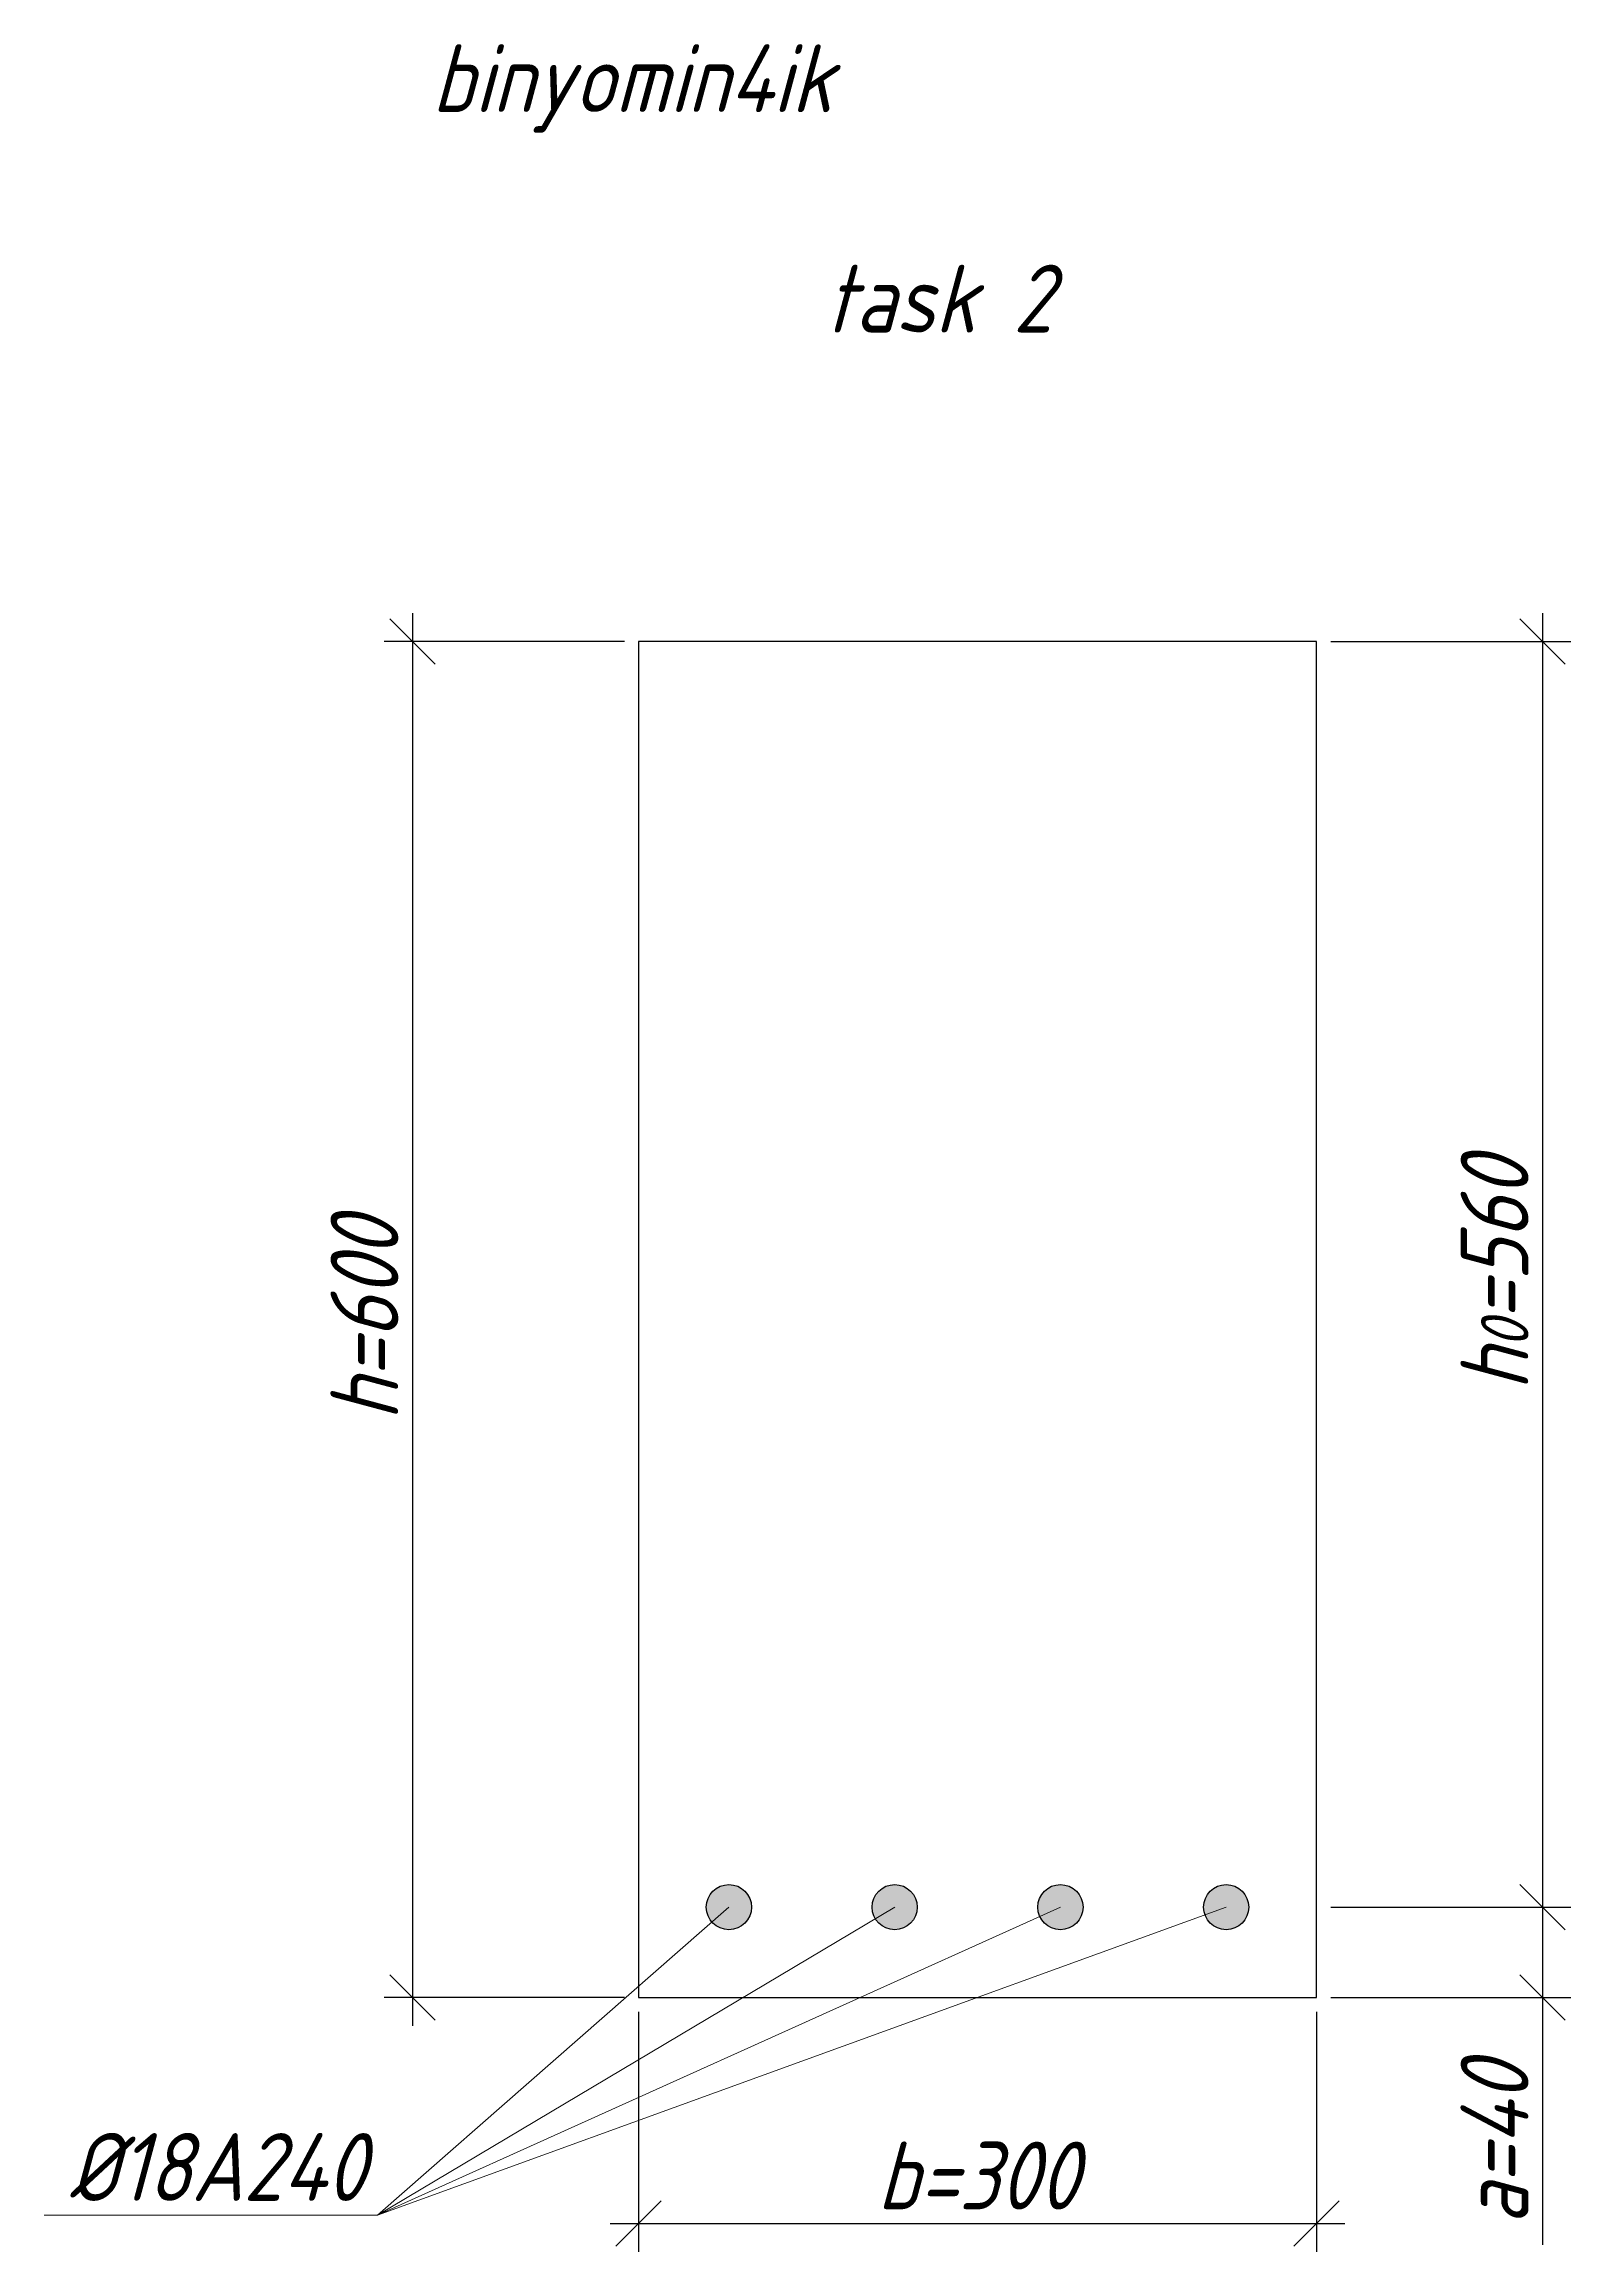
# Model space of a CAD drawing. Header units: millimetres. Extents: x -180 to 58926, y -10791 to 13515.
# Drawn here: x -180 to 495, y -8849 to -7873 of the extents above; entities that cross this region are included whole.
import ezdxf

# ---------------------------------------------------------------- set-up
doc = ezdxf.new("R2010")
doc.units = ezdxf.units.MM
for name, color, linetype, lineweight in [('basic', 95, 'Continuous', 30), ('size', 45, 'Continuous', 20), ('text', 13, 'Continuous', 20), ('thin', 153, 'Continuous', 18)]:
    doc.layers.add(name, color=color, linetype=linetype, lineweight=lineweight)
doc.styles.add('Structures', font='isocpeur.ttf', dxfattribs={"width": 0.85, "oblique": 15})
doc.dimstyles.new('Structures', dxfattribs={"dimtxt": 3, "dimasz": 2, "dimexe": 1.25, "dimexo": 0.625, "dimtad": 1, "dimtxsty": 'Structures', "dimblk": 'OBLIQUE', "dimcen": 2.5, "dimdle": 1.25, "dimadec": 0, "dimazin": 0, "dimtfac": 1, "dimtmove": 0, "dimatfit": 3, "dimfxl": 1, "dimarcsym": 0})

msp = doc.modelspace()

# ---------------------------------------------------------------- texts
at = {"layer": 'text', "char_height": 30, "width": 137.52879, "attachment_point": 5, "style": 'Structures'}
for s, insert in [('binyomin4ik', (79.674, -7892.279)), ('task 2', (215.358, -7985.227)), ('%%C18A240', (-103.993, -8811.889))]:
    msp.add_mtext(s, dxfattribs=dict(at, insert=insert))

# ---------------------------------------------------------------- blocks, each defined once
blk = doc.blocks.new('_Oblique')
at = {"color": 0, "linetype": 'ByBlock', "lineweight": -2}
blk.add_line((-0.5, -0.5), (0.5, 0.5), dxfattribs=at)
blk = doc.blocks.new('*D262')
at = {"layer": 'Defpoints', "color": 0, "transparency": 16777216}
for p in [(82.47, -8736.9), (382.47, -8736.9), (382.47, -8836.9)]:
    blk.add_point(p, dxfattribs=at)
at = {"layer": 'size', "color": 0, "lineweight": -2, "transparency": 16777216}
for p, q in [((82.47, -8743.15), (82.47, -8849.4)), ((382.47, -8743.15), (382.47, -8849.4)), ((69.97, -8836.9), (394.97, -8836.9))]:
    blk.add_line(p, q, dxfattribs=at)
at = {"layer": 'size', "color": 0, "lineweight": -2, "transparency": 16777216, "xscale": 20, "yscale": 20, "zscale": 20, "rotation": 180}
blk.add_blockref('_Oblique', (82.47, -8836.9), dxfattribs=at)
at = {"layer": 'size', "color": 0, "lineweight": -2, "transparency": 16777216, "xscale": 20, "yscale": 20, "zscale": 20}
blk.add_blockref('_Oblique', (382.47, -8836.9), dxfattribs=at)
at = {"layer": 'size', "color": 0, "transparency": 16777216, "insert": (232.47, -8815.65), "char_height": 30, "attachment_point": 5, "style": 'Structures'}
blk.add_mtext('b=300', dxfattribs=at)
blk = doc.blocks.new('*D263')
at = {"layer": 'Defpoints', "color": 0, "transparency": 16777216}
for p in [(82.47, -8136.9), (-17.53, -8736.9), (82.47, -8736.9)]:
    blk.add_point(p, dxfattribs=at)
at = {"layer": 'size', "color": 0, "lineweight": -2, "transparency": 16777216}
for p, q in [((-17.53, -8124.4), (-17.53, -8749.4)), ((76.22, -8136.9), (-30.03, -8136.9)), ((76.22, -8736.9), (-30.03, -8736.9))]:
    blk.add_line(p, q, dxfattribs=at)
at = {"layer": 'size', "color": 0, "lineweight": -2, "transparency": 16777216, "xscale": 20, "yscale": 20, "zscale": 20}
for p, rotation in [((-17.53, -8136.9), 90), ((-17.53, -8736.9), 270)]:
    blk.add_blockref('_Oblique', p, dxfattribs=dict(at, rotation=rotation))
at = {"layer": 'size', "color": 0, "transparency": 16777216, "insert": (-38.78, -8436.9), "char_height": 30, "attachment_point": 5, "rotation": 90, "style": 'Structures'}
blk.add_mtext('h=600', dxfattribs=at)
blk = doc.blocks.new('*D264')
at = {"layer": 'Defpoints', "color": 0, "transparency": 16777216}
for p in [(382.47, -8136.9), (382.47, -8696.9), (482.47, -8696.9)]:
    blk.add_point(p, dxfattribs=at)
at = {"layer": 'size', "color": 0, "lineweight": -2, "transparency": 16777216}
for p, q in [((482.47, -8124.4), (482.47, -8709.4)), ((388.72, -8136.9), (494.97, -8136.9)), ((388.72, -8696.9), (494.97, -8696.9))]:
    blk.add_line(p, q, dxfattribs=at)
at = {"layer": 'size', "color": 0, "lineweight": -2, "transparency": 16777216, "xscale": 20, "yscale": 20, "zscale": 20}
for p, rotation in [((482.47, -8136.9), 90), ((482.47, -8696.9), 270)]:
    blk.add_blockref('_Oblique', p, dxfattribs=dict(at, rotation=rotation))
at = {"layer": 'size', "color": 0, "transparency": 16777216, "insert": (461.22, -8416.9), "char_height": 30, "attachment_point": 5, "rotation": 90, "style": 'Structures'}
blk.add_mtext('h{\\H0.7x;\\S^ 0;}=560', dxfattribs=at)
blk = doc.blocks.new('*D265')
at = {"layer": 'Defpoints', "color": 0, "transparency": 16777216}
for p in [(382.47, -8696.9), (382.47, -8736.9), (482.47, -8736.9)]:
    blk.add_point(p, dxfattribs=at)
at = {"layer": 'size', "color": 0, "lineweight": -2, "transparency": 16777216}
for p, q in [((482.47, -8684.4), (482.47, -8736.9)), ((388.72, -8696.9), (494.97, -8696.9)), ((388.72, -8736.9), (494.97, -8736.9)), ((482.47, -8736.9), (482.47, -8846.29))]:
    blk.add_line(p, q, dxfattribs=at)
at = {"layer": 'size', "color": 0, "lineweight": -2, "transparency": 16777216, "xscale": 20, "yscale": 20, "zscale": 20}
for p, rotation in [((482.47, -8696.9), 90), ((482.47, -8736.9), 270)]:
    blk.add_blockref('_Oblique', p, dxfattribs=dict(at, rotation=rotation))
at = {"layer": 'size', "color": 0, "transparency": 16777216, "insert": (461.22, -8801.6), "char_height": 30, "attachment_point": 5, "rotation": 90, "style": 'Structures'}
blk.add_mtext('a=40', dxfattribs=at)

# ---------------------------------------------------------------- dimensions: what is measured, and where the dimension line sits
at = {"layer": 'size'}
for base, p1, p2, text, picture, middle in [((-17.529, -8736.901), (82.471, -8136.901), (82.471, -8736.901), 'h=<>', '*D263', (-38.779, -8436.901)), ((482.471, -8696.901), (382.471, -8136.901), (382.471, -8696.901), 'h{\\H0.7x;\\S^ 0;}=<>', '*D264', (461.221, -8416.901)), ((482.471, -8736.901), (382.471, -8696.901), (382.471, -8736.901), 'a=<>', '*D265', (461.221, -8801.596))]:
    dim = msp.add_linear_dim(base=base, p1=p1, p2=p2, angle=90, text=text, dimstyle='Structures', dxfattribs=at)
    dim.commit()
    dim.dimension.update_dxf_attribs({"geometry": picture, "text_midpoint": middle})
dim = msp.add_linear_dim(base=(382.471, -8836.901), p1=(82.471, -8736.901), p2=(382.471, -8736.901), text='b=<>', dimstyle='Structures', dxfattribs=at)
dim.commit()
dim.dimension.update_dxf_attribs({"geometry": '*D262', "text_midpoint": (232.471, -8815.651)})

# ---------------------------------------------------------------- hatches: boundary and pattern name
at = {"layer": 'basic'}
h = msp.add_hatch(color=256, dxfattribs=at)
h.dxf.hatch_style = 1
h.paths.add_polyline_path([(132.471, -8696.901, 1), (112.471, -8696.901, 1)])
h.paths.add_polyline_path([(205.804, -8696.901, 1), (185.804, -8696.901, 1)])
h.paths.add_polyline_path([(279.137, -8696.901, 1), (259.137, -8696.901, 1)])
h.paths.add_polyline_path([(332.471, -8696.901, 1), (352.471, -8696.901, 1)])

# ---------------------------------------------------------------- linework, layer by layer
for p, q in [((382.471, -8136.901), (82.471, -8136.901)), ((82.471, -8136.901), (82.471, -8736.901)), ((382.471, -8736.901), (382.471, -8136.901)), ((82.471, -8736.901), (382.471, -8736.901))]:
    msp.add_line(p, q, dxfattribs=at)
for centre in [(122.471, -8696.901), (195.804, -8696.901), (269.137, -8696.901), (342.471, -8696.901)]:
    msp.add_circle(centre, 10, dxfattribs=at)
at = {"layer": 'thin'}
for p, q in [((122.471, -8696.901), (-33.061, -8833.151)), ((-33.061, -8833.151), (195.804, -8696.901)), ((-33.061, -8833.151), (269.137, -8696.901)), ((-33.061, -8833.151), (342.471, -8696.901)), ((-33.061, -8833.151), (-180.497, -8833.151))]:
    msp.add_line(p, q, dxfattribs=at)

msp.set_redraw_order([(e.dxf.handle, doc.entitydb.next_handle()) for e in msp.query("TEXT MTEXT ATTDEF DIMENSION ARC_DIMENSION")])  # texts and dimensions are drawn at this point

doc.saveas('drawing.dxf')
